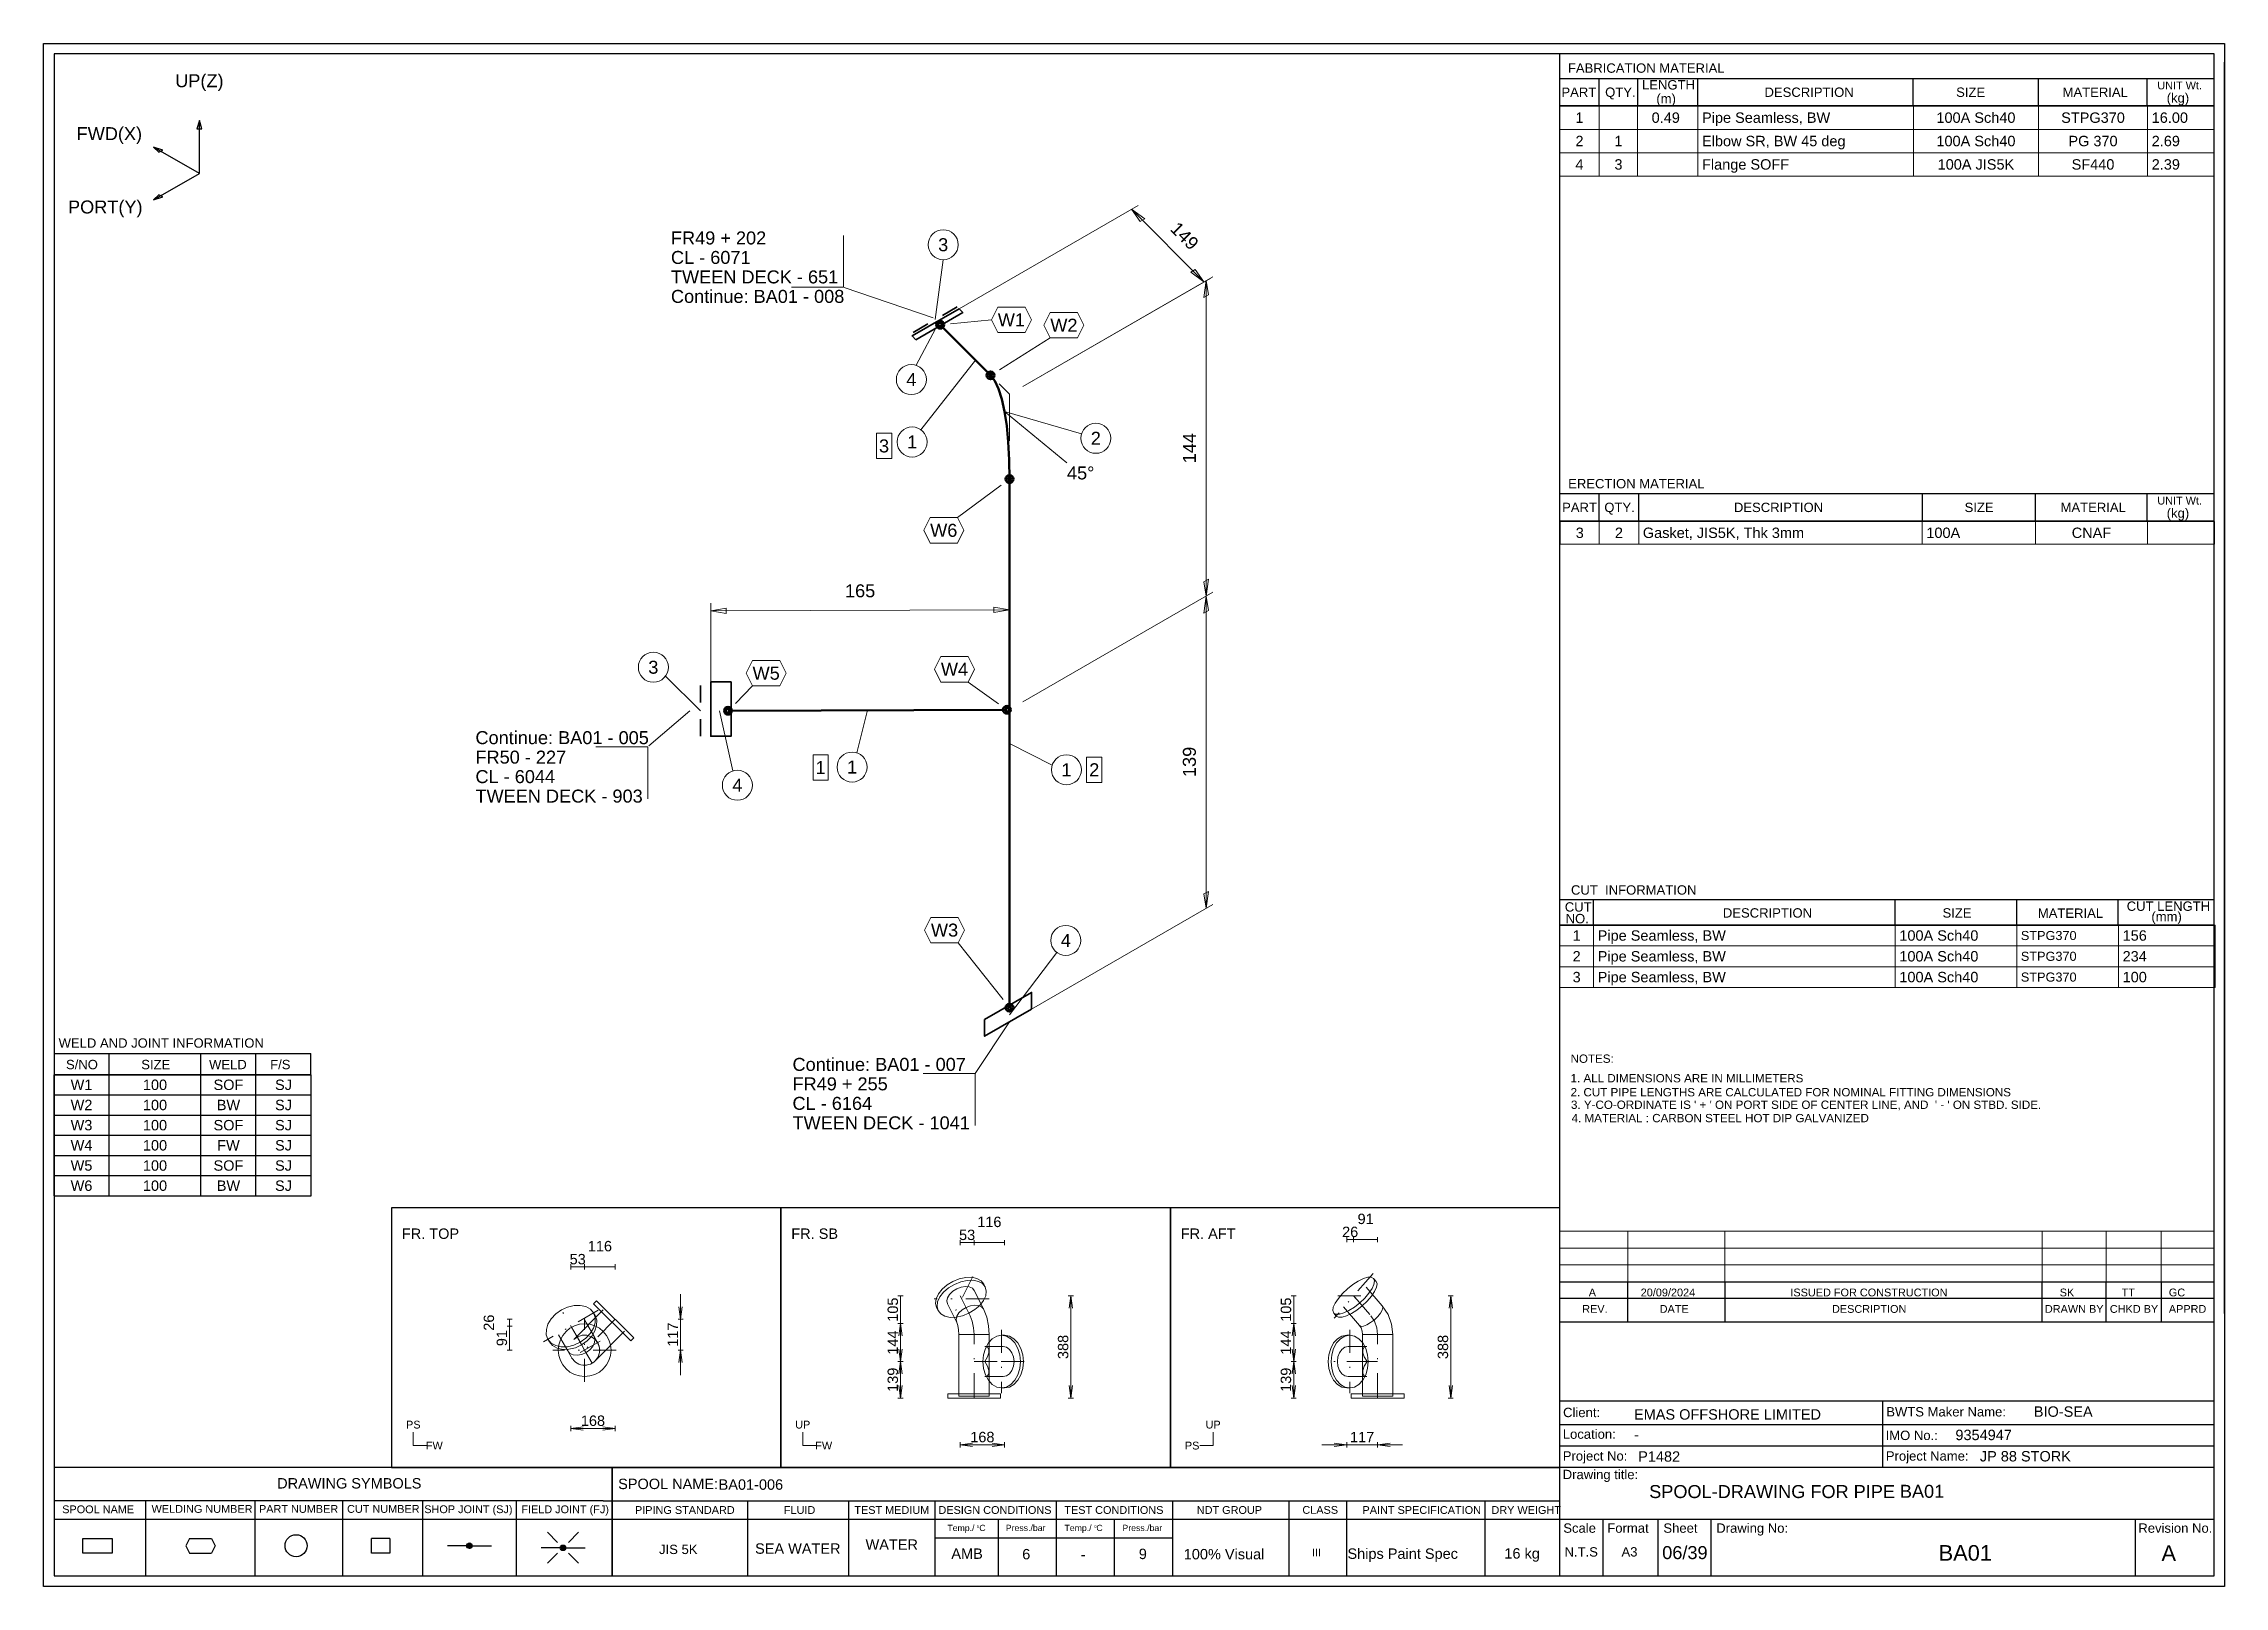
# Model space of a CAD drawing. Header units: millimetres. Extents: x 0 to 420, y 0 to 297.
import ezdxf
from ezdxf.enums import TextEntityAlignment as Align

# ---------------------------------------------------------------- set-up
doc = ezdxf.new("R2010")
doc.units = ezdxf.units.MM
doc.linetypes.add('DOTTED_DASHED5', pattern=[10.0001, 4.444489, -2.666693, 0.222224, -2.666693])
doc.linetypes.add('DOTTED_DASHED6', pattern=[9.99998, 4.444436, -2.666661, 0.222222, -2.666661])
for name, color, linetype in [('FramesFromTables', 40, 'Continuous'), ('I_Coordinates', 11, 'Continuous'), ('I_CutNumbers', 10, 'Continuous'), ('I_Dimensions', 4, 'Continuous'), ('I_OtherComponents', 2, 'Continuous'), ('I_PartNumbers', 9, 'Continuous'), ('I_Pipes', 1, 'Continuous'), ('I_Tags', 8, 'Continuous'), ('SymbolsOnDrawingSheet', 1, 'Continuous'), ('TextFromTables', 2, 'Continuous'), ('TextFromTextBoxes', 2, 'Continuous')]:
    doc.layers.add(name, color=color, linetype=linetype)
doc.styles.add('Cadmatic Default Text', font='arial.ttf')

msp = doc.modelspace()

# ---------------------------------------------------------------- texts
at = {"layer": 'SymbolsOnDrawingSheet', "linetype": 'ByBlock', "lineweight": 25, "style": 'Cadmatic Default Text'}
for s, p in [('UP(Z)', (30, 289.86)), ('FWD(X)', (12.66, 279.67)), ('PORT(Y)', (11.88, 265.55))]:
    msp.add_text(s, height=2.5, dxfattribs=at).set_placement(p, align=Align.MIDDLE_CENTER)
at = {"layer": 'SymbolsOnDrawingSheet', "linetype": 'ByBlock', "lineweight": 13, "style": 'Cadmatic Default Text'}
for s, p in [('91', (254.61, 70.75)), ('53', (177.86, 67.67)), ('116', (182.14, 70.17)), ('26', (251.63, 68.25)), ('53', (102.86, 63)), ('116', (107.14, 65.5)), ('168', (105.8, 31.89)), ('168', (180.8, 28.75)), ('117', (253.94, 28.75))]:
    msp.add_text(s, height=2, dxfattribs=at).set_placement(p, align=Align.MIDDLE_CENTER)
at = {"layer": 'SymbolsOnDrawingSheet', "linetype": 'ByBlock', "lineweight": 25, "style": 'Cadmatic Default Text'}
for s, p in [('FR. TOP', (69, 68.9)), ('FR. SB', (144, 68.9)), ('FR. AFT', (219, 68.9))]:
    msp.add_text(s, height=2, dxfattribs=at).set_placement(p, align=Align.TOP_LEFT)
at = {"layer": 'SymbolsOnDrawingSheet', "linetype": 'ByBlock', "lineweight": 13, "style": 'Cadmatic Default Text'}
for s, p in [('105', (163.54, 53.27)), ('105', (239.26, 53.27)), ('26', (85.75, 50.77)), ('117', (121.19, 48.46)), ('91', (88.25, 47.79)), ('144', (163.54, 46.94)), ('388', (196.34, 46.09)), ('144', (239.26, 46.94)), ('388', (269.5, 46.09)), ('139', (163.54, 39.77)), ('139', (239.26, 39.77))]:
    msp.add_text(s, height=2, rotation=90, dxfattribs=at).set_placement(p, align=Align.MIDDLE_CENTER)
at = {"layer": 'SymbolsOnDrawingSheet', "linetype": 'ByBlock', "lineweight": 18, "style": 'Cadmatic Default Text'}
for s, p in [('PS', (71.2, 31.14)), ('UP', (146.2, 31.14)), ('UP', (225.24, 31.14)), ('FW', (75.24, 27.1)), ('FW', (150.24, 27.1)), ('PS', (221.2, 27.1))]:
    msp.add_text(s, height=1.5, dxfattribs=at).set_placement(p, align=Align.MIDDLE_CENTER)

# ---------------------------------------------------------------- blocks, each defined once
blk = doc.blocks.new('BA01726636990_BOM_4')
at = {"layer": 'FramesFromTables', "linetype": 'ByBlock', "lineweight": 18}
for p, q in [((292, 285), (418, 285)), ((292, 271.5), (292, 285)), ((292, 271.5), (292, 285)), ((299.6, 271.5), (299.6, 285)), ((299.6, 271.5), (299.6, 285)), ((307, 271.5), (307, 285)), ((307, 271.5), (307, 285)), ((318.6, 271.5), (318.6, 285)), ((318.6, 271.5), (318.6, 285)), ((360.1, 271.5), (360.1, 285)), ((360.1, 271.5), (360.1, 285)), ((384.2, 271.5), (384.2, 285)), ((384.2, 271.5), (384.2, 285)), ((405.2, 271.5), (405.2, 285)), ((405.2, 271.5), (405.2, 285)), ((418, 271.5), (418, 285)), ((292, 280.5), (418, 280.5)), ((292, 276), (418, 276)), ((292, 205), (418.1, 205)), ((292, 200.67), (292, 205)), ((292.1, 200.67), (292.1, 205)), ((299.6, 200.67), (299.6, 205)), ((299.6, 200.67), (299.6, 205)), ((307.2, 200.67), (307.2, 205)), ((307.2, 200.67), (307.2, 205)), ((361.8, 200.67), (361.8, 205)), ((361.8, 200.67), (361.8, 205)), ((383.6, 200.67), (383.6, 205)), ((383.6, 200.67), (383.6, 205)), ((405.2, 200.67), (405.2, 205)), ((405.2, 200.67), (405.2, 205)), ((418, 200.67), (418, 205)), ((292, 127.3), (418.2, 127.3)), ((292, 115.3), (292, 127.3)), ((292, 115.3), (292, 127.3)), ((298.5, 115.3), (298.5, 127.3)), ((298.5, 115.3), (298.5, 127.3)), ((356.6, 115.3), (356.6, 127.3)), ((356.6, 115.3), (356.6, 127.3)), ((380, 115.3), (380, 127.3)), ((380, 115.3), (380, 127.3)), ((399.6, 115.3), (399.6, 127.3)), ((399.6, 115.3), (399.6, 127.3)), ((418, 115.3), (418, 127.3)), ((292, 123.3), (418.2, 123.3)), ((292, 119.3), (418.2, 119.3)), ((292, 68.4), (418, 68.4)), ((292, 58.6), (292, 68.4)), ((292, 58.6), (292, 68.4)), ((305.1, 58.6), (305.1, 68.4)), ((305.1, 58.6), (305.1, 68.4)), ((323.8, 58.6), (323.8, 68.4)), ((323.8, 58.6), (323.8, 68.4)), ((384.9, 58.6), (384.9, 68.4)), ((384.9, 58.6), (384.9, 68.4)), ((397.2, 58.6), (397.2, 68.4)), ((397.2, 58.6), (397.2, 68.4)), ((407.8, 58.6), (407.8, 68.4)), ((407.8, 58.6), (407.8, 68.4)), ((418, 58.6), (418, 68.4)), ((292, 65.13), (418, 65.13)), ((292, 61.87), (418, 61.87))]:
    blk.add_line(p, q, dxfattribs=at)
at = {"layer": 'FramesFromTables', "linetype": 'ByBlock', "lineweight": -3}
for p, q in [((2, 98.5), (51.5, 98.5)), ((2, 75.19), (2, 98.5)), ((2, 75.19), (2, 98.5)), ((12.6, 75.19), (12.6, 98.5)), ((12.6, 75.19), (12.6, 98.5)), ((30.3, 75.19), (30.3, 98.5)), ((30.3, 75.19), (30.3, 98.5)), ((40.9, 75.19), (40.9, 98.5)), ((40.9, 75.19), (40.9, 98.5)), ((51.5, 75.19), (51.5, 98.5)), ((2, 94.62), (51.5, 94.62)), ((2, 90.73), (51.5, 90.73)), ((2, 86.85), (51.5, 86.85)), ((2, 82.96), (51.5, 82.96)), ((2, 79.08), (51.5, 79.08))]:
    blk.add_line(p, q, dxfattribs=at)
at = {"layer": 'FramesFromTables', "linetype": 'ByBlock', "lineweight": 18, "flags": 128}
for points in [[(292, 271.5), (418, 271.5), (418, 285)], [(292, 200.67), (418.1, 200.67), (418.1, 205)], [(292, 115.3), (418.2, 115.3), (418.2, 127.3)], [(292, 58.6), (418, 58.6), (418, 68.4)]]:
    blk.add_lwpolyline(points, dxfattribs=at)
at = {"layer": 'FramesFromTables', "linetype": 'ByBlock', "lineweight": -3, "flags": 128}
blk.add_lwpolyline([(2, 75.19), (51.5, 75.19), (51.5, 98.5)], dxfattribs=at)
at = {"layer": 'TextFromTables', "linetype": 'ByBlock', "lineweight": 13, "style": 'Cadmatic Default Text'}
for s, p in [('1', (295.8, 282.75)), ('2', (295.8, 278.25)), ('4', (295.8, 273.75))]:
    blk.add_text(s, height=2, dxfattribs=at).set_placement(p, align=Align.MIDDLE_CENTER)
at = {"layer": 'TextFromTables', "linetype": 'ByBlock', "lineweight": 25, "style": 'Cadmatic Default Text'}
for s, p in [('0.49 ', (312.8, 282.75)), ('100A Sch40', (372.15, 282.75)), ('STPG370', (394.7, 282.75)), ('1', (303.3, 278.25)), ('100A Sch40', (372.15, 278.25)), ('PG 370', (394.7, 278.25)), ('3', (303.3, 273.75)), ('100A JIS5K', (372.15, 273.75)), ('SF440', (394.7, 273.75)), ('3', (295.85, 202.83)), ('2', (303.4, 202.83)), ('CNAF', (394.4, 202.83)), ('1', (295.25, 125.3)), ('2', (295.25, 121.3)), ('3', (295.25, 117.3)), ('W1', (7.3, 96.56)), ('100', (21.45, 96.56)), ('SOF', (35.6, 96.56)), ('SJ', (46.2, 96.56)), ('W2', (7.3, 92.67)), ('100', (21.45, 92.67)), ('BW', (35.6, 92.67)), ('SJ', (46.2, 92.67)), ('W3', (7.3, 88.79)), ('100', (21.45, 88.79)), ('SOF', (35.6, 88.79)), ('SJ', (46.2, 88.79)), ('W4', (7.3, 84.91)), ('100', (21.45, 84.91)), ('FW', (35.6, 84.91)), ('SJ', (46.2, 84.91)), ('W5', (7.3, 81.02)), ('100', (21.45, 81.02)), ('SOF', (35.6, 81.02)), ('SJ', (46.2, 81.02)), ('W6', (7.3, 77.14)), ('100', (21.45, 77.14)), ('BW', (35.6, 77.14)), ('SJ', (46.2, 77.14))]:
    blk.add_text(s, height=2, dxfattribs=at).set_placement(p, align=Align.MIDDLE_CENTER)
for s, height, p in [('Pipe Seamless, BW ', 2, (319.4, 282.75)), ('16.00', 2, (406, 282.75)), ('Elbow SR, BW 45 deg', 2, (319.4, 278.25)), ('2.69', 2, (406, 278.25)), ('Flange SOFF ', 2, (319.4, 273.75)), ('2.39', 2, (406, 273.75)), ('Gasket, JIS5K, Thk 3mm ', 2, (308, 202.83)), ('100A', 2, (362.6, 202.83)), ('Pipe Seamless, BW', 2, (299.3, 125.3)), ('100A Sch40', 2, (357.4, 125.3)), ('STPG370', 1.75, (380.8, 125.3)), ('156', 2, (400.4, 125.3)), ('Pipe Seamless, BW', 2, (299.3, 121.3)), ('100A Sch40', 2, (357.4, 121.3)), ('STPG370', 1.75, (380.8, 121.3)), ('234', 2, (400.4, 121.3)), ('Pipe Seamless, BW', 2, (299.3, 117.3)), ('100A Sch40', 2, (357.4, 117.3)), ('STPG370', 1.75, (380.8, 117.3)), ('100', 2, (400.4, 117.3))]:
    blk.add_text(s, height=height, dxfattribs=at).set_placement(p, align=Align.MIDDLE_LEFT)
at = {"layer": 'TextFromTextBoxes', "linetype": 'ByBlock', "lineweight": -3, "style": 'Cadmatic Default Text'}
for s, p in [('EMAS OFFSHORE LIMITED', (306.3, 33.1)), ('BIO-SEA', (383.3, 33.65)), ('9354947', (368.2, 29.15)), ('-', (306.3, 29.2)), ('P1482', (307.1, 25)), ('JP 88 STORK', (372.9, 25.05)), ('BA01-006', (130, 19.6))]:
    blk.add_text(s, height=2, dxfattribs=at).set_placement(p, align=Align.MIDDLE_LEFT)
at = {"layer": 'TextFromTextBoxes', "linetype": 'ByBlock', "lineweight": 25, "style": 'Cadmatic Default Text'}
blk.add_text('BA01', height=2.5, dxfattribs=at).set_placement((357.5, 18.3), align=Align.MIDDLE_LEFT)
at = {"layer": 'TextFromTextBoxes', "linetype": 'ByBlock', "lineweight": -3, "style": 'Cadmatic Default Text'}
for s, height, p in [('WATER', 2, (163.35, 8.05)), ('SEA WATER', 2, (145.25, 7.28)), ('AMB', 2, (177.85, 6.3)), ('6', 2, (189.25, 6.2)), ('-', 2, (200.2, 6.15)), ('9', 2, (211.7, 6.25)), ('100% Visual', 2, (227.35, 6.2)), ('Ships Paint Spec', 2, (261.75, 6.3)), ('16 kg', 2, (284.75, 6.35)), ('06/39', 2.5, (316.1, 6.5))]:
    blk.add_text(s, height=height, dxfattribs=at).set_placement(p, align=Align.MIDDLE_CENTER)
at = {"layer": 'TextFromTextBoxes', "linetype": 'ByBlock', "lineweight": 25, "style": 'Cadmatic Default Text'}
blk.add_text('BA01', height=3, dxfattribs=at).set_placement((370.1, 6.45), align=Align.MIDDLE_CENTER)
blk = doc.blocks.new('SEDS_SPOOL_FORMAT_Gol_6')
at = {"layer": 'SymbolsOnDrawingSheet', "linetype": 'ByBlock', "lineweight": -3, "flags": 128}
for points in [[(0, 297), (420, 297), (420, 0), (0, 0), (0, 297)], [(418.01, 295.01), (2, 295.01)], [(2, 295.01), (2, 2)], [(292.02, 50.91), (292.02, 295.01)], [(418.01, 2), (418.01, 295.01)], [(292.02, 290.3), (418.01, 290.3)], [(299.59, 285.01), (299.59, 290.3)], [(307.02, 285.01), (307.02, 290.3)], [(318.61, 285.01), (318.61, 290.3)], [(360.08, 285.01), (360.08, 290.3)], [(384.18, 285.01), (384.18, 290.3)], [(405.15, 285.01), (405.15, 290.3)], [(405.15, 285.01), (405.15, 290.3)], [(420, 52.53), (420, 293.46)], [(420, 52.53), (420, 293.46)], [(292.02, 284.66), (292.02, 288.77)], [(292, 285), (418, 285)], [(292, 253.5), (292, 285)], [(292, 253.5), (292, 285)], [(292.02, 285.01), (418.01, 285.01)], [(418.01, 285.01), (292.02, 285.01)], [(418, 253.5), (418, 285)], [(292.02, 210.38), (418.01, 210.38)], [(299.57, 205.08), (299.57, 210.38)], [(307.21, 205.08), (307.21, 210.38)], [(361.83, 205.03), (361.83, 210.38)], [(383.61, 205.08), (383.61, 210.38)], [(405.15, 205.17), (405.15, 210.38)], [(292.02, 205.08), (292.02, 209.18)], [(292.02, 205.08), (418.01, 205.08)], [(292.02, 186.7), (292.02, 205.08)], [(292.02, 186.7), (292.02, 205.08)], [(418.01, 205.08), (292.02, 205.08)], [(418, 166), (418, 205)], [(292.02, 132.23), (418.01, 132.23)], [(292.02, 127.3), (292.02, 131.41)], [(298.48, 127.3), (298.48, 132.23)], [(356.6, 127.3), (356.6, 132.23)], [(380.01, 127.3), (380.01, 132.23)], [(399.56, 127.3), (399.56, 132.23)], [(292.02, 127.3), (418.01, 127.3)], [(418.01, 127.3), (292.02, 127.3)], [(418, 111.3), (418, 127.3)], [(2, 102.57), (51.49, 102.57)], [(12.6, 98.45), (12.6, 102.57)], [(30.28, 98.45), (30.28, 102.57)], [(40.88, 98.45), (40.88, 102.57)], [(51.49, 98.45), (51.49, 102.57)], [(2, 98.5), (51.5, 98.5)], [(2, 98.5), (51.5, 98.5)], [(51.49, 98.47), (2, 98.47)], [(2, 98.45), (51.49, 98.45)], [(418, 55.4), (418, 68.5)], [(292.02, 52.57), (292.02, 66.5)], [(292.02, 52.57), (292.02, 66.5)], [(292.02, 58.6), (418.01, 58.6)], [(292.02, 55.47), (418.01, 55.47)], [(305.1, 50.91), (305.1, 58.6)], [(323.84, 50.91), (323.84, 58.6)], [(384.91, 50.91), (384.91, 58.6)], [(397.21, 50.91), (397.21, 58.6)], [(407.86, 50.91), (407.86, 58.6)], [(292.02, 50.91), (418.01, 50.91)], [(292.02, 2), (292.02, 50.91)], [(292.02, 35.73), (418.01, 35.73)], [(354.24, 22.93), (354.24, 35.73)], [(292.02, 31.13), (418.01, 31.13)], [(292.02, 27.03), (418.01, 27.03)], [(2, 22.93), (107.74, 22.93)], [(107.74, 22.93), (292.02, 22.93)], [(109.52, 22.93), (109.52, 2)], [(109.52, 2), (109.52, 22.93)], [(292.02, 22.93), (418.01, 22.93)], [(107.74, 16.45), (2, 16.45)], [(2, 12.91), (292.02, 12.91)], [(19.62, 16.45), (19.62, 2)], [(40.69, 16.45), (40.69, 2)], [(57.56, 16.45), (57.56, 2)], [(72.95, 16.45), (72.95, 2)], [(91.02, 16.45), (91.02, 2)], [(107.74, 16.45), (292.02, 16.45)], [(135.58, 16.45), (135.58, 2)], [(155.03, 16.45), (155.03, 2)], [(171.67, 16.45), (171.67, 2)], [(183.82, 12.91), (183.82, 2)], [(195.02, 16.45), (195.02, 2)], [(206.21, 12.91), (206.21, 2)], [(217.4, 16.45), (217.4, 2)], [(239.85, 16.45), (239.85, 2)], [(250.91, 16.34), (250.91, 2)], [(277.59, 16.45), (277.59, 2)], [(292.02, 12.91), (418.01, 12.91)], [(300.39, 2), (300.39, 12.91)], [(310.96, 2), (310.96, 12.91)], [(321.13, 2), (321.13, 12.91)], [(402.9, 2), (402.9, 12.91)], [(13.2, 6.41), (7.55, 6.41), (7.55, 9.23), (13.2, 9.23)], [(13.2, 9.23), (13.2, 6.41)], [(28.12, 9.23), (27.42, 7.82)], [(28.12, 9.23), (32.36, 9.23)], [(32.36, 9.23), (33.07, 7.82)], [(66.68, 9.23), (66.68, 6.41), (63.15, 6.41), (63.15, 9.23)], [(66.68, 9.23), (63.15, 9.23)], [(99, 8.47), (97.06, 10.41)], [(101.09, 8.47), (103.03, 10.41)], [(171.67, 9.37), (217.4, 9.37)], [(171.67, 9.37), (217.4, 9.37)], [(27.42, 7.82), (28.12, 6.41)], [(28.12, 6.41), (32.36, 6.41)], [(33.07, 7.82), (32.36, 6.41)], [(81.48, 7.82), (77.79, 7.82)], [(81.49, 7.78), (82.04, 8.32)], [(81.51, 7.9), (81.93, 8.32)], [(81.52, 7.7), (82.14, 8.32)], [(81.55, 7.62), (82.22, 8.29)], [(81.56, 8.06), (81.76, 8.26)], [(81.57, 7.54), (82.28, 8.25)], [(81.62, 7.48), (82.34, 8.2)], [(81.68, 7.44), (82.4, 8.16)], [(81.74, 7.39), (82.45, 8.1)], [(81.8, 7.35), (82.48, 8.02)], [(81.88, 7.32), (82.5, 7.94)], [(81.98, 7.32), (82.53, 7.86)], [(82.09, 7.32), (82.52, 7.75)], [(82.24, 7.36), (82.47, 7.59)], [(82.54, 7.82), (86.24, 7.82)], [(99.51, 7.42), (95.82, 7.42)], [(99, 6.38), (97.06, 4.44)], [(99.53, 7.47), (99.99, 7.93)], [(99.53, 7.37), (100.1, 7.93)], [(99.56, 7.29), (100.2, 7.93)], [(99.58, 7.62), (99.88, 7.93)], [(99.58, 7.21), (100.27, 7.89)], [(99.61, 7.13), (100.33, 7.84)], [(99.67, 7.08), (100.39, 7.8)], [(99.73, 7.03), (100.45, 7.75)], [(99.79, 6.99), (100.49, 7.69)], [(99.85, 6.94), (100.52, 7.61)], [(99.94, 6.92), (100.54, 7.53)], [(100.04, 6.92), (100.57, 7.45)], [(100.15, 6.92), (100.54, 7.31)], [(100.38, 7.04), (100.49, 7.15)], [(100.57, 7.42), (104.27, 7.42)], [(101.09, 6.38), (103.03, 4.44)], [(2, 2), (418.01, 2)]]:
    blk.add_lwpolyline(points, dxfattribs=at)
at = {"layer": 'SymbolsOnDrawingSheet', "linetype": 'ByBlock', "lineweight": -3}
for centre, radius in [((48.63, 7.82), 2.12), ((82.01, 7.82), 0.53), ((100.04, 7.42), 0.53)]:
    blk.add_circle(centre, radius, dxfattribs=at)
at = {"layer": 'SymbolsOnDrawingSheet', "linetype": 'ByBlock', "lineweight": -3, "style": 'Cadmatic Default Text'}
for s, height, p in [('FABRICATION MATERIAL', 1.8, (293.57, 293.19)), ('LENGTH', 1.8, (307.84, 289.97)), ('PART', 1.8, (292.32, 288.55)), ('QTY.', 1.8, (300.74, 288.55)), ('DESCRIPTION', 1.8, (331.43, 288.55)), ('SIZE', 1.8, (368.34, 288.55)), ('MATERIAL', 1.8, (388.84, 288.55)), ('UNIT Wt.', 1.5, (407.08, 289.7)), (' (kg)', 1.8, (408.19, 287.46)), ('ERECTION MATERIAL', 1.8, (293.62, 213.19)), ('PART', 1.8, (292.45, 208.62)), ('QTY.', 1.8, (300.58, 208.62)), ('DESCRIPTION', 1.8, (325.54, 208.62)), ('SIZE', 1.8, (369.97, 208.62)), ('MATERIAL', 1.8, (388.45, 208.62)), ('UNIT Wt.', 1.5, (407.08, 209.77)), (' (kg)', 1.8, (408.19, 207.53)), ('CUT  INFORMATION', 1.8, (294.16, 134.97)), ('CUT ', 1.8, (292.97, 131.7)), ('DESCRIPTION', 1.8, (323.41, 130.55)), ('SIZE', 1.8, (365.72, 130.55)), ('MATERIAL', 1.8, (384.07, 130.5)), ('CUT LENGTH', 1.8, (401.19, 131.85)), ('NO.', 1.8, (293.13, 129.46)), ('(mm)', 1.8, (405.94, 129.85)), ('WELD AND JOINT INFORMATION', 1.8, (2.89, 105.5)), ('S/NO', 1.8, (4.31, 101.36)), ('SIZE', 1.8, (18.81, 101.36)), ('WELD', 1.8, (31.86, 101.36)), ('F/S', 1.8, (43.63, 101.36)), ('SPOOL-DRAWING FOR PIPE', 2.5, (309.22, 19.5))]:
    blk.add_text(s, height=height, dxfattribs=at).set_placement(p, align=Align.TOP_LEFT)
for s, height, p in [('(m)', 1.8, (310.6, 285.51)), ('Client:', 1.8, (292.64, 32.58)), ('BWTS Maker Name:', 1.8, (354.88, 32.71)), ('Location:', 1.8, (292.58, 28.41)), ('IMO No.:', 1.8, (354.76, 28.17)), ('Project No:', 1.8, (292.58, 24.2)), ('Project Name:', 1.8, (354.8, 24.2)), ('Drawing title:', 1.8, (292.57, 20.64)), ('DRAWING SYMBOLS', 2, (44.98, 18.84)), ('Temp./  C   ', 1.2, (174.06, 10.65)), ('0', 0.53, (179.71, 11.25)), ('Press./bar', 1.2, (185.31, 10.65)), ('Temp./  C   ', 1.2, (196.61, 10.65)), ('0', 0.53, (202.37, 11.25)), ('Press./bar', 1.2, (207.78, 10.65)), ('Scale', 1.8, (292.68, 10.32)), ('Format', 1.8, (301.16, 10.32)), ('Sheet', 1.8, (311.96, 10.32)), ('Drawing No:', 1.8, (322.14, 10.32)), ('Revision No.', 1.8, (403.43, 10.32)), ('N.T.S', 1.8, (292.92, 5.74)), ('A3', 1.8, (303.89, 5.74))]:
    blk.add_text(s, height=height, dxfattribs=at).set_placement(p)
for s, height, p in [('NOTES:', 1.6, (294.08, 101.59)), ('1. ALL DIMENSIONS ARE IN MILLIMETERS', 1.6, (294.08, 97.83)), ('2. CUT PIPE LENGTHS ARE CALCULATED FOR NOMINAL FITTING DIMENSIONS', 1.6, (294.08, 95.13)), ("3. Y-CO-ORDINATE IS ' + ' ON PORT SIDE OF CENTER LINE, AND  ' - ' ON STBD. SIDE.", 1.6, (294.16, 92.72)), ('4. MATERIAL : CARBON STEEL HOT DIP GALVANIZED', 1.6, (294.28, 90.15)), ('A', 1.5, (297.58, 56.58)), ('20/09/2024', 1.5, (307.59, 56.58)), ('ISSUED FOR CONSTRUCTION', 1.5, (336.41, 56.58)), ('SK', 1.5, (388.28, 56.58)), ('TT', 1.5, (400.21, 56.58)), ('GC', 1.5, (409.3, 56.58)), ('REV.', 1.5, (296.32, 53.41)), ('DATE', 1.5, (311.24, 53.41)), ('DESCRIPTION', 1.5, (344.43, 53.41)), ('DRAWN BY', 1.5, (385.43, 53.41)), ('CHKD BY', 1.5, (397.94, 53.41)), ('APPRD', 1.5, (409.3, 53.41)), ('SPOOL NAME:', 2, (110.65, 19.73)), ('SPOOL NAME', 1.5, (3.58, 14.83)), ('WELDING NUMBER', 1.5, (20.79, 14.91)), ('PART NUMBER', 1.5, (41.48, 14.91)), ('CUT NUMBER', 1.5, (58.44, 14.91)), ('SHOP JOINT (SJ)', 1.5, (73.31, 14.85)), ('FIELD JOINT (FJ)', 1.5, (92, 14.83)), ('PIPING STANDARD', 1.5, (113.89, 14.7)), ('FLUID', 1.5, (142.57, 14.7)), ('TEST MEDIUM', 1.5, (156.14, 14.7)), ('DESIGN CONDITIONS', 1.5, (172.34, 14.7)), ('TEST CONDITIONS', 1.5, (196.58, 14.7)), ('NDT GROUP', 1.5, (222.09, 14.7)), ('CLASS', 1.5, (242.43, 14.72)), ('PAINT SPECIFICATION', 1.5, (254.01, 14.7)), ('DRY WEIGHT', 1.5, (278.84, 14.7)), ('JIS 5K', 1.8, (118.53, 7.12)), ('III', 1.5, (244.26, 6.51)), ('A', 3, (407.89, 6.4))]:
    blk.add_text(s, height=height, dxfattribs=at).set_placement(p, align=Align.MIDDLE_LEFT)
blk = doc.blocks.new('BA01726636990_PRT_30_3')
at = {"layer": 'I_OtherComponents', "linetype": 'ByBlock', "lineweight": 35}
for p, q in [((74.48, 146.88), (74.48, 150.15)), ((74.48, 140.35), (74.48, 143.62))]:
    blk.add_line(p, q, dxfattribs=at)
blk = doc.blocks.new('BA01726636990_PRT_31_3')
at = {"layer": 'I_OtherComponents', "linetype": 'ByBlock', "lineweight": 35, "flags": 128}
blk.add_lwpolyline([(80.41, 150.82), (76.48, 150.81), (76.48, 140.36), (80.41, 140.37), (80.41, 150.82)], dxfattribs=at)
at = {"layer": 'I_OtherComponents', "linetype": 'ByBlock', "lineweight": 50}
for radius in [0.75, 0.375]:
    blk.add_circle((79.81, 145.27), radius, dxfattribs=at)
blk = doc.blocks.new('BA01726636990_PRT_32_3')
at = {"layer": 'I_Pipes', "linetype": 'ByBlock', "lineweight": 50}
blk.add_line((79.81, 145.27), (133.52, 145.46), dxfattribs=at)
blk = doc.blocks.new('BA01726636990_PRT_47_3')
at = {"layer": 'I_OtherComponents', "linetype": 'ByBlock', "lineweight": 35}
for p, q in [((123.94, 223.01), (121.12, 221.37)), ((118.29, 219.74), (115.46, 218.11))]:
    blk.add_line(p, q, dxfattribs=at)
blk = doc.blocks.new('BA01726636990_PRT_48_3')
at = {"layer": 'I_OtherComponents', "linetype": 'ByBlock', "lineweight": 35, "flags": 128}
blk.add_lwpolyline([(115.98, 216.7), (115.26, 217.42), (124.31, 222.64), (125.03, 221.92), (115.98, 216.7)], dxfattribs=at)
at = {"layer": 'I_OtherComponents', "linetype": 'ByBlock', "lineweight": 50}
for radius in [0.75, 0.375]:
    blk.add_circle((120.68, 219.58), radius, dxfattribs=at)
blk = doc.blocks.new('BA01726636990_PRT_49_3')
at = {"layer": 'I_Pipes', "linetype": 'ByBlock', "lineweight": 50}
blk.add_line((120.68, 219.58), (130.37, 209.85), dxfattribs=at)
blk = doc.blocks.new('BA01726636990_PRT_50_3')
at = {"layer": 'I_Pipes', "linetype": 'ByBlock', "lineweight": 0}
for q in [(132.01, 208.21), (134.02, 197.22)]:
    blk.add_line((134.02, 206.2), q, dxfattribs=at)
at = {"layer": 'I_Pipes', "linetype": 'ByBlock', "lineweight": 50, "flags": 128}
blk.add_lwpolyline([(130.37, 209.85), (131.19, 208.76), (131.92, 207.23), (132.55, 205.27), (133.07, 202.9), (133.48, 200.15), (133.78, 197.04), (133.96, 193.6), (134.02, 189.87)], dxfattribs=at)
at = {"layer": 'I_Pipes', "linetype": 'ByBlock', "lineweight": 50}
for centre, radius in [((130.37, 209.85), 0.75), ((130.37, 209.85), 0.375), ((134.02, 189.87), 0.75), ((134.02, 189.87), 0.375)]:
    blk.add_circle(centre, radius, dxfattribs=at)
blk = doc.blocks.new('BA01726636990_PRT_51_3')
at = {"layer": 'I_Pipes', "linetype": 'ByBlock', "lineweight": 50}
blk.add_line((134.02, 88.1), (134.02, 189.87), dxfattribs=at)
blk = doc.blocks.new('BA01726636990_PRT_54_3')
at = {"layer": 'I_OtherComponents', "linetype": 'ByBlock', "lineweight": 35, "flags": 128}
blk.add_lwpolyline([(129.21, 85.81), (129.21, 82.6), (138.26, 87.82), (138.27, 91.04), (129.21, 85.81)], dxfattribs=at)
at = {"layer": 'I_OtherComponents', "linetype": 'ByBlock', "lineweight": 50}
for radius in [0.75, 0.375]:
    blk.add_circle((134.02, 88.1), radius, dxfattribs=at)
blk = doc.blocks.new('BA01726636990_DIM_0_3')
at = {"layer": 'I_Dimensions', "linetype": 'ByBlock', "lineweight": 0}
for p, q in [((173.21, 168.08), (136.62, 146.96)), ((171.91, 107.25), (171.91, 167.33)), ((136.62, 86.88), (173.21, 108))]:
    blk.add_line(p, q, dxfattribs=at)
at = {"layer": 'I_Dimensions', "linetype": 'ByBlock', "lineweight": 0, "flags": 128}
for points in [[(171.91, 167.33), (172.34, 164.58), (171.48, 164.08), (171.91, 167.33)], [(171.91, 107.25), (172.34, 110.5), (171.48, 110), (171.91, 107.25)]]:
    blk.add_lwpolyline(points, dxfattribs=at)
at = {"layer": 'I_Dimensions', "linetype": 'ByBlock', "lineweight": 0, "style": 'Cadmatic Default Text'}
blk.add_text('139', height=2.5, rotation=90, dxfattribs=at).set_placement((168.66, 135.42), align=Align.MIDDLE_CENTER)
blk = doc.blocks.new('BA01726636990_DIM_1_3')
at = {"layer": 'I_Dimensions', "linetype": 'ByBlock', "lineweight": 0}
for p, q in [((173.21, 228.82), (136.62, 207.7)), ((171.91, 167.33), (171.91, 228.07)), ((136.62, 146.96), (173.21, 168.08))]:
    blk.add_line(p, q, dxfattribs=at)
at = {"layer": 'I_Dimensions', "linetype": 'ByBlock', "lineweight": 0, "flags": 128}
for points in [[(171.91, 228.07), (172.34, 225.32), (171.48, 224.82), (171.91, 228.07)], [(171.91, 167.33), (172.34, 170.58), (171.48, 170.08), (171.91, 167.33)]]:
    blk.add_lwpolyline(points, dxfattribs=at)
at = {"layer": 'I_Dimensions', "linetype": 'ByBlock', "lineweight": 0, "style": 'Cadmatic Default Text'}
blk.add_text('144', height=2.5, rotation=90, dxfattribs=at).set_placement((168.66, 195.83), align=Align.MIDDLE_CENTER)
blk = doc.blocks.new('BA01726636990_DIM_2_3')
at = {"layer": 'I_Dimensions', "linetype": 'ByBlock', "lineweight": 0}
for p, q in [((122.67, 221.69), (158.82, 242.57)), ((157.52, 241.82), (171.48, 227.82)), ((172.78, 228.57), (136.62, 207.7))]:
    blk.add_line(p, q, dxfattribs=at)
at = {"layer": 'I_Dimensions', "linetype": 'ByBlock', "lineweight": 0, "flags": 128}
for points in [[(157.52, 241.82), (159.21, 239.44), (160.07, 239.94), (157.52, 241.82)], [(171.48, 227.82), (168.93, 229.7), (169.79, 230.2), (171.48, 227.82)]]:
    blk.add_lwpolyline(points, dxfattribs=at)
at = {"layer": 'I_Dimensions', "linetype": 'ByBlock', "lineweight": 0, "style": 'Cadmatic Default Text'}
blk.add_text('149', height=2.5, rotation=314.916, dxfattribs=at).set_placement((167.75, 236.69), align=Align.MIDDLE_CENTER)
blk = doc.blocks.new('BA01726636990_DIM_3_3')
at = {"layer": 'I_Dimensions', "linetype": 'ByBlock', "lineweight": 0}
for p, q in [((76.48, 148.26), (76.48, 166.01)), ((76.48, 164.51), (134.02, 164.71)), ((134.02, 166.21), (134.02, 148.46))]:
    blk.add_line(p, q, dxfattribs=at)
at = {"layer": 'I_Dimensions', "linetype": 'ByBlock', "lineweight": 0, "flags": 128}
for points in [[(76.48, 164.51), (79.48, 164.02), (79.48, 165.02), (76.48, 164.51)], [(134.02, 164.71), (131.02, 164.2), (131.02, 165.2), (134.02, 164.71)]]:
    blk.add_lwpolyline(points, dxfattribs=at)
at = {"layer": 'I_Dimensions', "linetype": 'ByBlock', "lineweight": 0, "style": 'Cadmatic Default Text'}
blk.add_text('165', height=2.5, rotation=0.2001, dxfattribs=at).set_placement((105.25, 168.36), align=Align.MIDDLE_CENTER)
blk = doc.blocks.new('BA01726636990_CRD_0_3')
at = {"layer": 'I_Coordinates', "linetype": 'ByBlock', "lineweight": 0}
blk.add_line((127.39, 75.44), (134.02, 85.38), dxfattribs=at)
at = {"layer": 'I_Coordinates', "linetype": 'ByBlock', "lineweight": 0, "flags": 128}
blk.add_lwpolyline([(127.39, 65.44), (127.39, 75.44), (117.39, 75.44)], dxfattribs=at)
at = {"layer": 'I_Coordinates', "linetype": 'ByBlock', "lineweight": 0, "style": 'Cadmatic Default Text'}
for s, p in [('Continue: BA01 - 007', (92.23, 78.44)), ('FR49 + 255', (92.23, 74.69)), ('TWEEN DECK - 1041', (92.23, 67.19)), ('CL - 6164', (92.23, 70.94))]:
    blk.add_text(s, height=2.5, dxfattribs=at).set_placement(p, align=Align.TOP_LEFT)
blk = doc.blocks.new('BA01726636990_CRD_1_3')
at = {"layer": 'I_Coordinates', "linetype": 'ByBlock', "lineweight": 0}
blk.add_line((102.21, 226.73), (119.34, 220.92), dxfattribs=at)
at = {"layer": 'I_Coordinates', "linetype": 'ByBlock', "lineweight": 0, "flags": 128}
blk.add_lwpolyline([(102.04, 236.79), (102.04, 226.79), (92.04, 226.79)], dxfattribs=at)
at = {"layer": 'I_Coordinates', "linetype": 'ByBlock', "lineweight": 0, "style": 'Cadmatic Default Text'}
for s, p in [('FR49 + 202', (68.82, 235.04)), ('CL - 6071', (68.82, 231.29)), ('TWEEN DECK - 651', (68.82, 227.54)), ('Continue: BA01 - 008', (68.82, 223.79))]:
    blk.add_text(s, height=2.5, dxfattribs=at).set_placement(p)
blk = doc.blocks.new('BA01726636990_CRD_2_3')
at = {"layer": 'I_Coordinates', "linetype": 'ByBlock', "lineweight": 0}
blk.add_line((64.55, 138.49), (72.48, 145.24), dxfattribs=at)
at = {"layer": 'I_Coordinates', "linetype": 'ByBlock', "lineweight": 0, "flags": 128}
blk.add_lwpolyline([(64.38, 128.34), (64.38, 138.34), (54.38, 138.34)], dxfattribs=at)
at = {"layer": 'I_Coordinates', "linetype": 'ByBlock', "lineweight": 0, "style": 'Cadmatic Default Text'}
for s, p in [('Continue: BA01 - 005', (31.17, 141.34)), ('FR50 - 227', (31.17, 137.59)), ('CL - 6044', (31.17, 133.84)), ('TWEEN DECK - 903', (31.17, 130.09))]:
    blk.add_text(s, height=2.5, dxfattribs=at).set_placement(p, align=Align.TOP_LEFT)
blk = doc.blocks.new('BA01726636990_PTN_0_3')
at = {"layer": 'I_PartNumbers', "linetype": 'ByBlock', "lineweight": 0}
blk.add_line((121.25, 232.09), (119.7, 220.56), dxfattribs=at)
blk.add_circle((121.25, 234.99), 2.89, dxfattribs=at)
at = {"layer": 'I_PartNumbers', "linetype": 'ByBlock', "lineweight": 0, "style": 'Cadmatic Default Text'}
blk.add_text('3', height=2.5, dxfattribs=at).set_placement((121.25, 234.99), align=Align.MIDDLE_CENTER)
blk = doc.blocks.new('BA01726636990_PTN_1_3')
at = {"layer": 'I_PartNumbers', "linetype": 'ByBlock', "lineweight": 0}
blk.add_line((80.71, 133.68), (78.14, 145.26), dxfattribs=at)
blk.add_circle((81.61, 130.93), 2.89, dxfattribs=at)
at = {"layer": 'I_PartNumbers', "linetype": 'ByBlock', "lineweight": 0, "style": 'Cadmatic Default Text'}
blk.add_text('4', height=2.5, dxfattribs=at).set_placement((81.61, 130.93), align=Align.MIDDLE_CENTER)
blk = doc.blocks.new('BA01726636990_PTN_2_3')
at = {"layer": 'I_PartNumbers', "linetype": 'ByBlock', "lineweight": 0}
blk.add_line((116.02, 211.77), (120.37, 219.89), dxfattribs=at)
blk.add_circle((115.12, 209.02), 2.89, dxfattribs=at)
at = {"layer": 'I_PartNumbers', "linetype": 'ByBlock', "lineweight": 0, "style": 'Cadmatic Default Text'}
blk.add_text('4', height=2.5, dxfattribs=at).set_placement((115.12, 209.02), align=Align.MIDDLE_CENTER)
blk = doc.blocks.new('BA01726636990_PTN_3_3')
at = {"layer": 'I_PartNumbers', "linetype": 'ByBlock', "lineweight": 0}
blk.add_line((116.97, 199.35), (127.46, 212.77), dxfattribs=at)
blk.add_circle((115.27, 197.01), 2.89, dxfattribs=at)
at = {"layer": 'I_PartNumbers', "linetype": 'ByBlock', "lineweight": 0, "style": 'Cadmatic Default Text'}
blk.add_text('1', height=2.5, dxfattribs=at).set_placement((115.27, 197.01), align=Align.MIDDLE_CENTER)
blk = doc.blocks.new('BA01726636990_PTN_4_3')
at = {"layer": 'I_PartNumbers', "linetype": 'ByBlock', "lineweight": 0}
blk.add_line((104.61, 137.19), (106.67, 145.36), dxfattribs=at)
blk.add_circle((103.71, 134.43), 2.89, dxfattribs=at)
at = {"layer": 'I_PartNumbers', "linetype": 'ByBlock', "lineweight": 0, "style": 'Cadmatic Default Text'}
blk.add_text('1', height=2.5, dxfattribs=at).set_placement((103.71, 134.43), align=Align.MIDDLE_CENTER)
blk = doc.blocks.new('BA01726636990_PTN_5_3')
at = {"layer": 'I_PartNumbers', "linetype": 'ByBlock', "lineweight": 0}
blk.add_line((142.24, 134.81), (134.02, 138.98), dxfattribs=at)
blk.add_circle((144.99, 133.91), 2.89, dxfattribs=at)
at = {"layer": 'I_PartNumbers', "linetype": 'ByBlock', "lineweight": 0, "style": 'Cadmatic Default Text'}
blk.add_text('1', height=2.5, dxfattribs=at).set_placement((144.99, 133.91), align=Align.MIDDLE_CENTER)
blk = doc.blocks.new('BA01726636990_PTN_6_3')
at = {"layer": 'I_PartNumbers', "linetype": 'ByBlock', "lineweight": 0}
blk.add_line((143.17, 98.72), (134.02, 86.74), dxfattribs=at)
blk.add_circle((144.87, 101.06), 2.89, dxfattribs=at)
at = {"layer": 'I_PartNumbers', "linetype": 'ByBlock', "lineweight": 0, "style": 'Cadmatic Default Text'}
blk.add_text('4', height=2.5, dxfattribs=at).set_placement((144.87, 101.06), align=Align.MIDDLE_CENTER)
blk = doc.blocks.new('BA01726636990_PTN_7_3')
at = {"layer": 'I_PartNumbers', "linetype": 'ByBlock', "lineweight": 0}
blk.add_line((147.9, 198.61), (133.07, 202.9), dxfattribs=at)
blk.add_circle((150.65, 197.72), 2.89, dxfattribs=at)
at = {"layer": 'I_PartNumbers', "linetype": 'ByBlock', "lineweight": 0, "style": 'Cadmatic Default Text'}
blk.add_text('2', height=2.5, dxfattribs=at).set_placement((150.65, 197.72), align=Align.MIDDLE_CENTER)
blk = doc.blocks.new('BA01726636990_PTN_8_3')
at = {"layer": 'I_PartNumbers', "linetype": 'ByBlock', "lineweight": 0}
blk.add_line((67.77, 151.95), (74.48, 145.25), dxfattribs=at)
blk.add_circle((65.43, 153.65), 2.89, dxfattribs=at)
at = {"layer": 'I_PartNumbers', "linetype": 'ByBlock', "lineweight": 0, "style": 'Cadmatic Default Text'}
blk.add_text('3', height=2.5, dxfattribs=at).set_placement((65.43, 153.65), align=Align.MIDDLE_CENTER)
blk = doc.blocks.new('BA01726636990_CUT_10_3')
at = {"layer": 'I_CutNumbers', "linetype": 'ByBlock', "lineweight": 0, "flags": 128}
blk.add_lwpolyline([(111.33, 193.8), (111.33, 198.7), (108.39, 198.7), (108.39, 193.8), (111.33, 193.8)], dxfattribs=at)
at = {"layer": 'I_CutNumbers', "linetype": 'ByBlock', "lineweight": 0, "style": 'Cadmatic Default Text'}
blk.add_text('3', height=2.5, dxfattribs=at).set_placement((109.86, 196.25), align=Align.MIDDLE_CENTER)
blk = doc.blocks.new('BA01726636990_CUT_11_3')
at = {"layer": 'I_CutNumbers', "linetype": 'ByBlock', "lineweight": 0, "flags": 128}
blk.add_lwpolyline([(99.12, 131.9), (99.12, 136.8), (96.18, 136.8), (96.18, 131.9), (99.12, 131.9)], dxfattribs=at)
at = {"layer": 'I_CutNumbers', "linetype": 'ByBlock', "lineweight": 0, "style": 'Cadmatic Default Text'}
blk.add_text('1', height=2.5, dxfattribs=at).set_placement((97.65, 134.35), align=Align.MIDDLE_CENTER)
blk = doc.blocks.new('BA01726636990_CUT_12_3')
at = {"layer": 'I_CutNumbers', "linetype": 'ByBlock', "lineweight": 0, "flags": 128}
blk.add_lwpolyline([(151.82, 131.46), (151.82, 136.36), (148.88, 136.36), (148.88, 131.46), (151.82, 131.46)], dxfattribs=at)
at = {"layer": 'I_CutNumbers', "linetype": 'ByBlock', "lineweight": 0, "style": 'Cadmatic Default Text'}
blk.add_text('2', height=2.5, dxfattribs=at).set_placement((150.35, 133.91), align=Align.MIDDLE_CENTER)
blk = doc.blocks.new('BA01726636990_fii_9_3')
at = {"layer": 'I_Tags', "linetype": 'ByBlock', "lineweight": 0}
blk.add_line((145.09, 193), (133.07, 202.9), dxfattribs=at)
at = {"layer": 'I_Tags', "linetype": 'ByBlock', "lineweight": 0, "style": 'Cadmatic Default Text'}
blk.add_text('45°', height=2.5, dxfattribs=at).set_placement((147.73, 191.05), align=Align.MIDDLE_CENTER)
blk = doc.blocks.new('Pi_Weld_0')
at = {"layer": 'I_Tags', "linetype": 'ByBlock', "lineweight": 0, "flags": 128}
for points in [[(2.62, 2.45), (11.05, 8.67)], [(-2.62, 2.45), (-3.84, 0)], [(-3.84, 0), (-2.62, -2.45)], [(2.62, 2.45), (-2.62, 2.45)], [(3.84, 0), (2.62, 2.45)], [(2.62, -2.45), (3.84, 0)], [(-2.62, -2.45), (2.62, -2.45)]]:
    blk.add_lwpolyline(points, dxfattribs=at)
at = {"layer": 'I_Tags', "linetype": 'ByBlock', "lineweight": 0, "style": 'Cadmatic Default Text'}
blk.add_text('W6', height=2.5, dxfattribs=at).set_placement((0, 0), align=Align.MIDDLE_CENTER)
blk = doc.blocks.new('Pi_Weld_1')
at = {"layer": 'I_Tags', "linetype": 'ByBlock', "lineweight": 0, "flags": 128}
for points in [[(-2.62, 2.45), (-3.84, 0)], [(-3.84, 0), (-2.62, -2.45)], [(2.62, 2.45), (-2.62, 2.45)], [(3.84, 0), (2.62, 2.45)], [(2.62, -2.45), (3.84, 0)], [(-2.62, -2.45), (2.62, -2.45)], [(2.62, -2.45), (11.27, -13.37)]]:
    blk.add_lwpolyline(points, dxfattribs=at)
at = {"layer": 'I_Tags', "linetype": 'ByBlock', "lineweight": 0, "style": 'Cadmatic Default Text'}
blk.add_text('W3', height=2.5, dxfattribs=at).set_placement((0, 0), align=Align.MIDDLE_CENTER)
blk = doc.blocks.new('Pi_Weld_2')
at = {"layer": 'I_Tags', "linetype": 'ByBlock', "lineweight": 0, "flags": 128}
for points in [[(-2.62, 2.45), (-3.84, 0)], [(-3.84, 0), (-2.62, -2.45)], [(2.62, 2.45), (-2.62, 2.45)], [(3.84, 0), (2.62, 2.45)], [(2.62, -2.45), (3.84, 0)], [(-2.62, -2.45), (-5.94, -5.8)], [(-2.62, -2.45), (2.62, -2.45)]]:
    blk.add_lwpolyline(points, dxfattribs=at)
at = {"layer": 'I_Tags', "linetype": 'ByBlock', "lineweight": 0, "style": 'Cadmatic Default Text'}
blk.add_text('W5', height=2.5, dxfattribs=at).set_placement((0, 0), align=Align.MIDDLE_CENTER)
blk = doc.blocks.new('Pi_Weld_3')
at = {"layer": 'I_Tags', "linetype": 'ByBlock', "lineweight": 0, "flags": 128}
for points in [[(-2.62, 2.45), (-3.84, 0)], [(-3.84, 0), (-2.62, -2.45)], [(2.62, 2.45), (-2.62, 2.45)], [(3.84, 0), (2.62, 2.45)], [(2.62, -2.45), (3.84, 0)], [(-2.62, -2.45), (2.62, -2.45)], [(2.62, -2.45), (8.46, -6.63)]]:
    blk.add_lwpolyline(points, dxfattribs=at)
at = {"layer": 'I_Tags', "linetype": 'ByBlock', "lineweight": 0, "style": 'Cadmatic Default Text'}
blk.add_text('W4', height=2.5, dxfattribs=at).set_placement((0, 0), align=Align.MIDDLE_CENTER)
blk = doc.blocks.new('Pi_Weld_4')
at = {"layer": 'I_Tags', "linetype": 'ByBlock', "lineweight": 0, "flags": 128}
for points in [[(-2.62, 2.45), (-3.84, 0)], [(-3.84, 0), (-2.62, -2.45)], [(2.62, 2.45), (-2.62, 2.45)], [(3.84, 0), (2.62, 2.45)], [(2.62, -2.45), (3.84, 0)], [(-2.62, -2.45), (-12.43, -8.59)], [(-2.62, -2.45), (2.62, -2.45)]]:
    blk.add_lwpolyline(points, dxfattribs=at)
at = {"layer": 'I_Tags', "linetype": 'ByBlock', "lineweight": 0, "style": 'Cadmatic Default Text'}
blk.add_text('W2', height=2.5, dxfattribs=at).set_placement((0, 0), align=Align.MIDDLE_CENTER)
blk = doc.blocks.new('Pi_Weld_5')
at = {"layer": 'I_Tags', "linetype": 'ByBlock', "lineweight": 0, "flags": 128}
for points in [[(-3.84, 0), (-11.72, -0.76)], [(-2.62, 2.45), (-3.84, 0)], [(-3.84, 0), (-2.62, -2.45)], [(2.62, 2.45), (-2.62, 2.45)], [(3.84, 0), (2.62, 2.45)], [(2.62, -2.45), (3.84, 0)], [(-2.62, -2.45), (2.62, -2.45)]]:
    blk.add_lwpolyline(points, dxfattribs=at)
at = {"layer": 'I_Tags', "linetype": 'ByBlock', "lineweight": 0, "style": 'Cadmatic Default Text'}
blk.add_text('W1', height=2.5, dxfattribs=at).set_placement((0, 0), align=Align.MIDDLE_CENTER)

# ---------------------------------------------------------------- linework, layer by layer
at = {"linetype": 'ByBlock', "lineweight": 25, "flags": 128}
for points in [[(67, 22.9), (142, 22.9), (142, 72.9), (67, 72.9), (67, 22.9)], [(142, 22.9), (217, 22.9), (217, 72.9), (142, 72.9), (142, 22.9)], [(217, 22.9), (292, 22.9), (292, 72.9), (217, 72.9), (217, 22.9)]]:
    msp.add_lwpolyline(points, dxfattribs=at)
at = {"linetype": 'ByBlock', "lineweight": 13, "flags": 128}
for points in [[(250.97, 66.25), (250.97, 67.25)], [(252.3, 66.25), (252.3, 67.25)], [(256.92, 66.25), (256.92, 67.25)], [(176.52, 65.67), (176.52, 66.67)], [(176.52, 66.17), (179.2, 66.17)], [(179.2, 65.67), (179.2, 66.67)], [(179.2, 66.17), (185.08, 66.17)], [(185.08, 65.67), (185.08, 66.67)], [(250.97, 66.75), (252.3, 66.75)], [(252.3, 66.75), (256.92, 66.75)], [(101.52, 61), (101.52, 62)], [(101.52, 61.5), (104.2, 61.5)], [(104.2, 61), (104.2, 62)], [(104.2, 61.5), (110.08, 61.5)], [(110.08, 61), (110.08, 62)], [(122.69, 51.43), (122.69, 56.23)], [(165.54, 55.94), (164.54, 55.94)], [(165.04, 50.6), (165.04, 55.94)], [(197.34, 55.94), (198.34, 55.94)], [(197.84, 55.94), (197.52, 53.54), (197.84, 55.94), (198.16, 53.54), (197.84, 55.94)], [(197.84, 36.25), (197.84, 55.94)], [(241.26, 55.94), (240.26, 55.94)], [(240.76, 50.6), (240.76, 55.94)], [(270.5, 55.94), (271.5, 55.94)], [(271, 55.94), (270.68, 53.54), (271, 55.94), (271.31, 53.54), (271, 55.94)], [(271, 36.25), (271, 55.94)], [(90.25, 51.43), (89.25, 51.43)], [(89.75, 50.1), (89.75, 51.43)], [(122.19, 51.43), (123.19, 51.43)], [(122.69, 51.43), (123, 53.83), (122.69, 51.43), (122.37, 53.83), (122.69, 51.43)], [(122.69, 45.48), (122.69, 51.43)], [(165.54, 50.6), (164.54, 50.6)], [(165.04, 50.6), (164.72, 48.2), (165.04, 50.6), (165.35, 48.2), (165.04, 50.6)], [(165.04, 43.29), (165.04, 50.6)], [(241.26, 50.6), (240.26, 50.6)], [(240.76, 50.6), (240.45, 48.2), (240.76, 50.6), (241.08, 48.2), (240.76, 50.6)], [(240.76, 43.29), (240.76, 50.6)], [(90.25, 50.1), (89.25, 50.1)], [(89.75, 45.48), (89.75, 50.1)], [(90.25, 45.48), (89.25, 45.48)], [(122.19, 45.48), (123.19, 45.48)], [(122.69, 45.48), (122.37, 43.08), (122.69, 45.48), (123, 43.08), (122.69, 45.48)], [(122.69, 45.48), (122.69, 40.68)], [(165.54, 43.29), (164.54, 43.29)], [(165.04, 43.29), (165.35, 45.69), (165.04, 43.29), (164.72, 45.69), (165.04, 43.29)], [(165.04, 43.29), (164.72, 40.89), (165.04, 43.29), (165.35, 40.89), (165.04, 43.29)], [(165.04, 36.25), (165.04, 43.29)], [(241.26, 43.29), (240.26, 43.29)], [(240.76, 43.29), (241.08, 45.69), (240.76, 43.29), (240.45, 45.69), (240.76, 43.29)], [(240.76, 43.29), (240.45, 40.89), (240.76, 43.29), (241.08, 40.89), (240.76, 43.29)], [(240.76, 36.25), (240.76, 43.29)], [(165.04, 36.25), (165.35, 38.65), (165.04, 36.25), (164.72, 38.65), (165.04, 36.25)], [(197.84, 36.25), (198.16, 38.65), (197.84, 36.25), (197.52, 38.65), (197.84, 36.25)], [(240.76, 36.25), (241.08, 38.65), (240.76, 36.25), (240.45, 38.65), (240.76, 36.25)], [(271, 36.25), (271.31, 38.65), (271, 36.25), (270.68, 38.65), (271, 36.25)], [(165.54, 36.25), (164.54, 36.25)], [(197.34, 36.25), (198.34, 36.25)], [(241.26, 36.25), (240.26, 36.25)], [(270.5, 36.25), (271.5, 36.25)], [(101.52, 30.89), (101.52, 29.89)], [(101.52, 30.39), (103.92, 30.07), (101.52, 30.39), (103.92, 30.7), (101.52, 30.39)], [(101.52, 30.39), (110.08, 30.39)], [(110.08, 30.39), (107.68, 30.7), (110.08, 30.39), (107.68, 30.07), (110.08, 30.39)], [(110.08, 30.89), (110.08, 29.89)], [(176.52, 27.75), (176.52, 26.75)], [(176.52, 27.25), (178.92, 26.93), (176.52, 27.25), (178.92, 27.56), (176.52, 27.25)], [(176.52, 27.25), (185.08, 27.25)], [(185.08, 27.25), (182.68, 27.56), (185.08, 27.25), (182.68, 26.93), (185.08, 27.25)], [(185.08, 27.75), (185.08, 26.75)], [(250.97, 27.25), (246.17, 27.25)], [(250.97, 27.25), (248.57, 27.56), (250.97, 27.25), (248.57, 26.93), (250.97, 27.25)], [(250.97, 27.75), (250.97, 26.75)], [(250.97, 27.25), (256.92, 27.25)], [(256.92, 27.75), (256.92, 26.75)], [(256.92, 27.25), (259.32, 26.93), (256.92, 27.25), (259.32, 27.56), (256.92, 27.25)], [(256.92, 27.25), (261.72, 27.25)]]:
    msp.add_lwpolyline(points, dxfattribs=at)
at = {"linetype": 'DOTTED_DASHED5', "lineweight": 13, "flags": 128}
for points in [[(178.97, 59.67), (174.65, 51.06)], [(256.03, 60.25), (248.57, 51.63)], [(182.08, 55.36), (171.54, 55.36)], [(176.81, 55.36), (176.52, 55.94)], [(178.44, 52.11), (176.65, 55.69)], [(249.25, 55.94), (255.35, 55.94)], [(252.52, 55.69), (255.61, 52.11)], [(106.8, 53.15), (96.25, 47.05)], [(103.68, 46.37), (99.37, 53.83)], [(104.2, 39.39), (104.2, 51.57)], [(109.83, 51.18), (104.2, 45.48)], [(255.61, 52.11), (256.32, 51.04), (256.77, 49.8), (256.92, 48.46)], [(107.21, 47.22), (101.18, 43.74)], [(101.52, 50.1), (101.81, 49.6)], [(101.65, 49.88), (103.44, 46.79)], [(179.2, 36.6), (179.2, 48.46)], [(184.51, 49.38), (184.51, 37.19)], [(251.54, 49.38), (251.54, 37.19)], [(256.92, 36.6), (256.92, 48.46)], [(110.29, 45.48), (98.1, 45.48)], [(179.2, 43.29), (184.83, 43.29)], [(188.84, 43.29), (180.17, 43.29)], [(184.51, 43.29), (185.08, 43.29)], [(255.83, 43.29), (247.26, 43.29)], [(251.54, 43.29), (250.97, 43.29)], [(256.92, 43.29), (251.22, 43.29)]]:
    msp.add_lwpolyline(points, dxfattribs=at)
at = {"linetype": 'DOTTED_DASHED6', "lineweight": 13, "flags": 128}
for points in [[(252.3, 55.94), (252.8, 55.36)], [(110.08, 51.43), (109.51, 50.86)], [(178.44, 52.11), (178.85, 51.04), (179.11, 49.8), (179.2, 48.46)], [(103.44, 46.79), (104.2, 45.48), (105.65, 42.97)], [(179.2, 36.25), (179.2, 37.06)], [(256.92, 36.25), (256.92, 37.06)]]:
    msp.add_lwpolyline(points, dxfattribs=at)
at = {"layer": 'I_OtherComponents', "linetype": 'ByBlock', "lineweight": 50}
for radius in [0.75, 0.375]:
    msp.add_circle((185.52, 168.76), radius, dxfattribs=at)
at = {"layer": 'SymbolsOnDrawingSheet', "linetype": 'ByBlock', "lineweight": 25, "flags": 128}
for points in [[(30.5, 280.57), (30, 282.21), (29.5, 280.57), (30.5, 280.57)], [(30, 272), (30, 282.21)], [(30, 272), (21.16, 277.1)], [(22.93, 276.49), (21.16, 277.1), (22.22, 276.08), (22.93, 276.49)], [(21.16, 266.9), (30, 272)], [(22.22, 267.92), (21.16, 266.9), (22.93, 267.51), (22.22, 267.92)]]:
    msp.add_lwpolyline(points, dxfattribs=at)
at = {"layer": 'SymbolsOnDrawingSheet', "linetype": 'ByBlock', "lineweight": 18, "flags": 128}
for points in [[(181.07, 58.21), (180.55, 58.85), (179.76, 59.29), (178.75, 59.51), (177.59, 59.48), (176.36, 59.21), (175.13, 58.71), (174.01, 58.03), (173.05, 57.2), (172.33, 56.29), (171.9, 55.35), (171.78, 54.46), (171.99, 53.66)], [(181.35, 57.64), (180.84, 58.28), (180.05, 58.72), (179.04, 58.94), (177.88, 58.91), (176.64, 58.64), (175.42, 58.14), (174.29, 57.46), (173.34, 56.63), (172.62, 55.72), (172.18, 54.78), (172.07, 53.89), (172.27, 53.09), (172.79, 52.45), (173.57, 52.01), (174.58, 51.79), (175.75, 51.82), (176.98, 52.09), (178.2, 52.58), (179.33, 53.27), (180.29, 54.09), (181.01, 55.01), (181.44, 55.94), (181.56, 56.84), (181.35, 57.64)], [(256.14, 59.26), (256.31, 58.8), (256.21, 58.14), (255.85, 57.33), (255.24, 56.42), (254.43, 55.48), (253.48, 54.58), (252.44, 53.76), (251.4, 53.1), (250.42, 52.63), (249.56, 52.38), (248.9, 52.38), (248.46, 52.62), (248.29, 53.08), (248.38, 53.74), (248.75, 54.55), (249.36, 55.45), (250.17, 56.39), (251.12, 57.3), (252.15, 58.11), (253.2, 58.78), (254.18, 59.25), (255.04, 59.5), (255.7, 59.5), (256.14, 59.26)], [(256.63, 58.69), (256.14, 59.26)], [(113.69, 47.87), (113.12, 47.29), (105.89, 54.42), (106.46, 55), (113.69, 47.87)], [(179.24, 56.99), (178.87, 57.41), (178.28, 57.67), (177.53, 57.74), (176.69, 57.6), (175.85, 57.27), (175.09, 56.8), (174.48, 56.21), (174.08, 55.57), (173.93, 54.94), (174.05, 54.39)], [(179.24, 56.99), (181.04, 53.41)], [(181.07, 58.21), (181.35, 57.64)], [(256.63, 58.69), (256.8, 58.22), (256.71, 57.57), (256.34, 56.76), (255.73, 55.85), (254.92, 54.91), (253.97, 54.01), (252.93, 53.19), (251.89, 52.53), (250.91, 52.06), (250.06, 51.81), (249.39, 51.81), (248.95, 52.04)], [(257.81, 54.01), (254.71, 57.59)], [(104.43, 53.86), (103.36, 54.1), (102.16, 54.06), (100.92, 53.76), (99.73, 53.21), (98.65, 52.44), (97.77, 51.52), (97.14, 50.5), (96.82, 49.45), (96.81, 48.45), (97.13, 47.56), (97.74, 46.84), (98.62, 46.35), (99.69, 46.11), (100.88, 46.14), (102.12, 46.44), (103.32, 46.99), (103.33, 47), (104.4, 47.76), (105.28, 48.68), (105.9, 49.7), (106.23, 50.75), (106.23, 51.75), (105.92, 52.64), (105.3, 53.36), (104.43, 53.86)], [(107.76, 53.22), (102.13, 47.52), (102.86, 48.06)], [(105.95, 48.24), (104.16, 51.34)], [(106.52, 51.26), (106.21, 52.15), (105.92, 52.64)], [(106.51, 50.25), (106.52, 51.26)], [(172.27, 53.09), (171.99, 53.66)], [(175.85, 50.81), (174.05, 54.39)], [(175.85, 50.81), (175.73, 51.36), (175.87, 51.99), (176.27, 52.63), (176.88, 53.22), (177.65, 53.7), (178.49, 54.02), (179.32, 54.16), (180.07, 54.09), (180.66, 53.84), (181.04, 53.41)], [(176.06, 50.23), (175.85, 50.81)], [(181.04, 53.41), (181.64, 51.85)], [(181.64, 51.85), (181.99, 50.18)], [(248.46, 52.62), (248.95, 52.04)], [(250.32, 53.79), (253.42, 50.21)], [(257.81, 54.01), (257.91, 53.68), (257.78, 53.19), (257.45, 52.6), (256.93, 51.96), (256.29, 51.33), (255.57, 50.78), (254.87, 50.36), (254.23, 50.12), (253.73, 50.06), (253.42, 50.21)], [(257.81, 54.01), (258.92, 52.34)], [(258.92, 52.34), (259.59, 50.45)], [(259.59, 50.45), (259.82, 48.46)], [(97.13, 47.56), (97.42, 47.06), (98.03, 46.34)], [(98.03, 46.34), (98.9, 45.85)], [(99.14, 48.43), (100.93, 45.33)], [(105.95, 48.24), (106.15, 47.62), (106.08, 46.92), (105.75, 46.21), (105.19, 45.55), (104.47, 45.01), (103.64, 44.65), (102.79, 44.5), (102.01, 44.57), (101.37, 44.86), (100.93, 45.33)], [(102.41, 45.95), (103.61, 46.5)], [(102.86, 48.06), (103.72, 48.34)], [(103.33, 47), (103.32, 46.99)], [(103.32, 46.99), (103.32, 46.99)], [(103.61, 46.5), (104.68, 47.26)], [(103.72, 48.34), (104.63, 48.35)], [(104.63, 48.35), (105.5, 48.07)], [(104.68, 47.26), (105.56, 48.18)], [(106.24, 47.54), (105.5, 48.07)], [(105.5, 48.07), (106.24, 47.54)], [(105.56, 48.18), (106.19, 49.2)], [(106.36, 47.53), (105.95, 48.24)], [(106.19, 49.2), (106.51, 50.25)], [(106.24, 47.54), (106.77, 46.81)], [(106.79, 44.18), (106.3, 43.48), (111.89, 49.14)], [(106.62, 47.09), (106.36, 47.53)], [(106.71, 46.93), (106.62, 47.09)], [(106.77, 46.81), (107.06, 45.95)], [(176.23, 49.41), (176.06, 50.23)], [(176.29, 48.46), (176.23, 49.41)], [(176.29, 48.46), (176.44, 48.46), (176.85, 48.46), (177.49, 48.46), (178.3, 48.46), (179.2, 48.46), (180.09, 48.46), (180.9, 48.46), (181.54, 48.46), (181.96, 48.46), (182.1, 48.46)], [(176.29, 36.6), (176.29, 48.46), (182.1, 48.46), (182.1, 36.6), (176.29, 36.6)], [(184.51, 38.21), (185.44, 38.38), (186.31, 38.89), (187.06, 39.7), (187.63, 40.75), (187.99, 41.97), (188.12, 43.29), (187.99, 44.6), (187.63, 45.82), (187.06, 46.88), (186.31, 47.68), (185.44, 48.19), (184.51, 48.36), (183.57, 48.19), (182.7, 47.68), (181.95, 46.88), (181.38, 45.82), (181.02, 44.6), (180.89, 43.29), (181.02, 41.97), (181.38, 40.75), (181.95, 39.7), (182.7, 38.89), (183.57, 38.38), (184.51, 38.21)], [(181.99, 50.18), (182.1, 48.46)], [(184.51, 48.36), (185.07, 48.36)], [(185.07, 38.21), (186.01, 38.38), (186.88, 38.89), (187.63, 39.7), (188.2, 40.75), (188.56, 41.97), (188.69, 43.29), (188.56, 44.6), (188.2, 45.82), (187.63, 46.88), (186.88, 47.68), (186.01, 48.19), (185.07, 48.36)], [(250.97, 48.36), (250.05, 48.19), (249.19, 47.68), (248.45, 46.88), (247.88, 45.82), (247.52, 44.6), (247.4, 43.29), (247.52, 41.97), (247.88, 40.75), (248.45, 39.7), (249.19, 38.89), (250.05, 38.38), (250.97, 38.21)], [(251.54, 48.36), (250.62, 48.19), (249.76, 47.68), (249.02, 46.88), (248.45, 45.82), (248.1, 44.6), (247.98, 43.29), (248.1, 41.97), (248.45, 40.75), (249.02, 39.7), (249.76, 38.89), (250.62, 38.38), (251.54, 38.21), (252.47, 38.38), (253.33, 38.89), (254.07, 39.7), (254.63, 40.75), (254.99, 41.97), (255.11, 43.29), (254.99, 44.6), (254.63, 45.82), (254.07, 46.88), (253.33, 47.68), (252.47, 48.19), (251.54, 48.36)], [(250.97, 48.36), (251.54, 48.36)], [(253.73, 49.74), (253.42, 50.21)], [(253.94, 49.14), (253.73, 49.74)], [(254.02, 48.46), (253.94, 49.14)], [(254.02, 36.6), (254.02, 48.46), (259.82, 48.46), (259.82, 36.6), (254.02, 36.6)], [(254.02, 48.46), (254.16, 48.46), (254.57, 48.46), (255.21, 48.46), (256.02, 48.46), (256.92, 48.46), (257.82, 48.46), (258.63, 48.46), (259.27, 48.46), (259.68, 48.46), (259.82, 48.46)], [(98.9, 45.85), (99.97, 45.61)], [(99.97, 45.61), (101.17, 45.64)], [(100.93, 45.33), (101.34, 44.63)], [(101.17, 45.64), (102.41, 45.95)], [(101.34, 44.63), (101.6, 44.18)], [(101.6, 44.18), (101.68, 44.03)], [(107.07, 45.04), (106.79, 44.18)], [(107.06, 45.95), (107.07, 45.04)], [(181.77, 46.05), (181.24, 46.19), (184.82, 46.19), (185.46, 46.05)], [(181.3, 43.29), (181.79, 44.18)], [(181.79, 42.39), (181.3, 43.29)], [(182.06, 45.63), (181.77, 46.05)], [(181.79, 44.18), (182.07, 44.99)], [(182.07, 41.58), (181.79, 42.39)], [(182.07, 44.99), (182.06, 45.63)], [(185.46, 46.05), (186.04, 45.63)], [(186.04, 45.63), (186.49, 44.99)], [(186.49, 44.99), (186.79, 44.18)], [(186.79, 42.39), (186.49, 41.58)], [(186.79, 44.18), (186.89, 43.29)], [(186.89, 43.29), (186.79, 42.39)], [(249.18, 43.29), (249.28, 44.18)], [(249.28, 42.39), (249.18, 43.29)], [(249.28, 44.18), (249.57, 44.99)], [(249.57, 41.58), (249.28, 42.39)], [(249.57, 44.99), (250.02, 45.63)], [(250.02, 45.63), (250.59, 46.05)], [(250.59, 46.05), (251.22, 46.19), (254.85, 46.19)], [(254.33, 46.05), (254.05, 45.63)], [(254.05, 45.63), (254.06, 44.99)], [(254.06, 44.99), (254.34, 44.18)], [(254.34, 42.39), (254.06, 41.58)], [(254.85, 46.19), (254.33, 46.05)], [(254.34, 44.18), (254.88, 43.29)], [(254.88, 43.29), (254.34, 42.39)], [(181.24, 40.38), (181.77, 40.53)], [(185.46, 40.53), (184.82, 40.38), (181.24, 40.38)], [(181.77, 40.53), (182.06, 40.94)], [(182.06, 40.94), (182.07, 41.58)], [(185.07, 38.21), (184.51, 38.21)], [(186.04, 40.94), (185.46, 40.53)], [(186.49, 41.58), (186.04, 40.94)], [(250.02, 40.94), (249.57, 41.58)], [(250.59, 40.53), (250.02, 40.94)], [(254.33, 40.53), (254.85, 40.38), (251.22, 40.38), (250.59, 40.53)], [(251.54, 38.21), (250.97, 38.21)], [(254.06, 41.58), (254.05, 40.94)], [(254.05, 40.94), (254.33, 40.53)], [(174.12, 36.25), (174.12, 37.06), (184.27, 37.06), (184.27, 36.25), (174.12, 36.25)], [(251.84, 36.25), (251.84, 37.06), (262, 37.06), (262, 36.25), (251.84, 36.25)], [(71.2, 27.1), (71.2, 29.67)], [(146.2, 27.1), (146.2, 29.67)], [(225.24, 27.1), (225.24, 29.67)], [(71.2, 27.1), (73.78, 27.1)], [(146.2, 27.1), (148.77, 27.1)], [(225.24, 27.1), (222.66, 27.1)]]:
    msp.add_lwpolyline(points, dxfattribs=at)
at = {"layer": 'SymbolsOnDrawingSheet', "linetype": 'ByBlock', "lineweight": 18}
msp.add_circle((104.2, 45.48), 5.08, dxfattribs=at)
msp.add_arc((104.2, 45.48), 2.9, 210.0508, 30.0577, dxfattribs=at)
msp.add_arc((104.2, 45.48), 2.9, 210.0508, 30.0577, dxfattribs=at)

# ---------------------------------------------------------------- block references
at = {"layer": 'I_Coordinates', "lineweight": 0}
for name in ['BA01726636990_CRD_1_3', 'BA01726636990_CRD_2_3', 'BA01726636990_CRD_0_3']:
    msp.add_blockref(name, (52, 23.3), dxfattribs=at)
at = {"layer": 'I_CutNumbers', "lineweight": 0}
for name in ['BA01726636990_CUT_10_3', 'BA01726636990_CUT_11_3', 'BA01726636990_CUT_12_3']:
    msp.add_blockref(name, (52, 23.3), dxfattribs=at)
at = {"layer": 'I_Dimensions', "lineweight": 0}
for name in ['BA01726636990_DIM_2_3', 'BA01726636990_DIM_1_3', 'BA01726636990_DIM_3_3', 'BA01726636990_DIM_0_3']:
    msp.add_blockref(name, (52, 23.3), dxfattribs=at)
at = {"layer": 'I_OtherComponents', "lineweight": 35}
for name in ['BA01726636990_PRT_48_3', 'BA01726636990_PRT_47_3', 'BA01726636990_PRT_30_3', 'BA01726636990_PRT_31_3', 'BA01726636990_PRT_54_3']:
    msp.add_blockref(name, (52, 23.3), dxfattribs=at)
at = {"layer": 'I_PartNumbers', "lineweight": 0}
for name in ['BA01726636990_PTN_0_3', 'BA01726636990_PTN_2_3', 'BA01726636990_PTN_3_3', 'BA01726636990_PTN_7_3', 'BA01726636990_PTN_8_3', 'BA01726636990_PTN_1_3', 'BA01726636990_PTN_4_3', 'BA01726636990_PTN_5_3', 'BA01726636990_PTN_6_3']:
    msp.add_blockref(name, (52, 23.3), dxfattribs=at)
at = {"layer": 'I_Pipes', "lineweight": 50}
for name in ['BA01726636990_PRT_49_3', 'BA01726636990_PRT_50_3', 'BA01726636990_PRT_51_3', 'BA01726636990_PRT_32_3']:
    msp.add_blockref(name, (52, 23.3), dxfattribs=at)
at = {"layer": 'I_Tags'}
for name, p in [('Pi_Weld_5', (186.39, 243.84)), ('Pi_Weld_4', (196.5, 242.8)), ('Pi_Weld_0', (173.36, 203.31)), ('Pi_Weld_2', (139.16, 175.79)), ('Pi_Weld_3', (175.43, 176.55)), ('Pi_Weld_1', (173.51, 126.34))]:
    msp.add_blockref(name, p, dxfattribs=at)
at = {"layer": 'I_Tags', "lineweight": 0}
msp.add_blockref('BA01726636990_fii_9_3', (52, 23.3), dxfattribs=at)
at = {"layer": 'SymbolsOnDrawingSheet'}
msp.add_blockref('SEDS_SPOOL_FORMAT_Gol_6', (0, 0), dxfattribs=at)
at = {"layer": 'TextFromTextBoxes', "lineweight": 25}
msp.add_blockref('BA01726636990_BOM_4', (0, 0), dxfattribs=at)

msp.set_redraw_order([(e.dxf.handle, doc.entitydb.next_handle()) for e in msp.query("TEXT MTEXT ATTDEF DIMENSION ARC_DIMENSION")])  # texts and dimensions are drawn at this point

doc.saveas('drawing.dxf')
